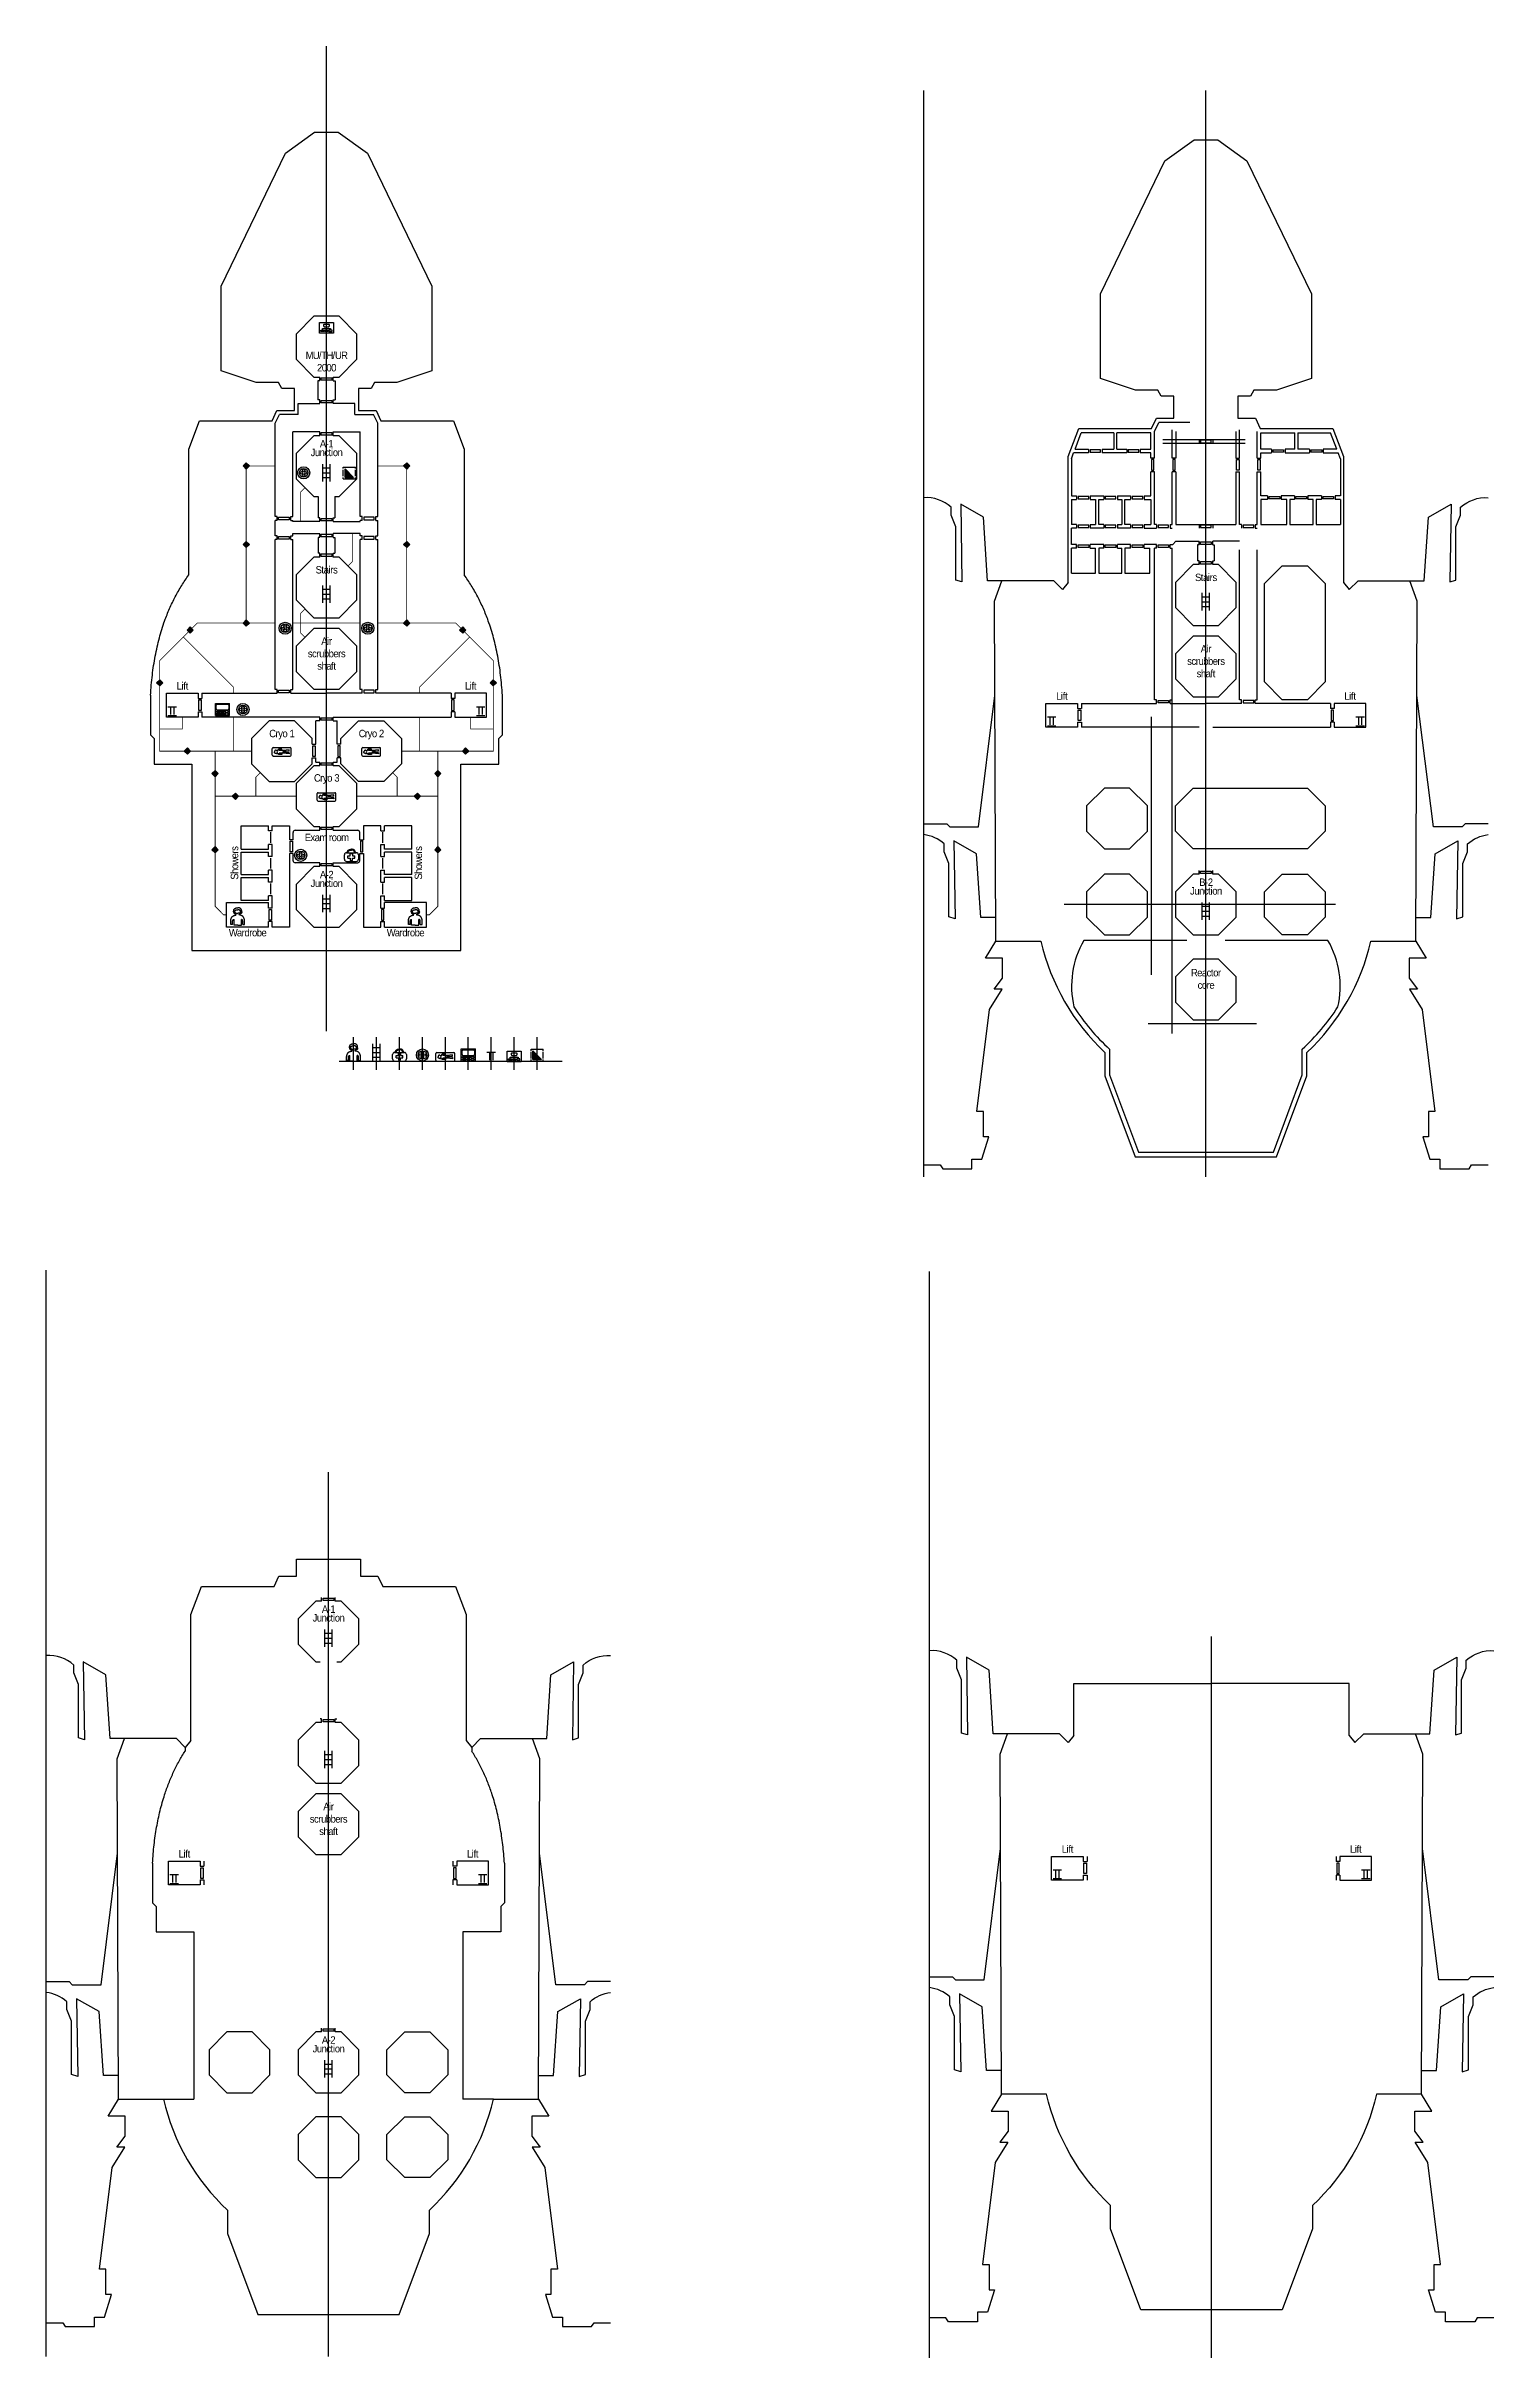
# Model space of a CAD drawing. Header units: millimetres. Extents: x 26183 to 220797, y 29460 to 340250.
import ezdxf

# ---------------------------------------------------------------- set-up
doc = ezdxf.new("R2010")
doc.units = ezdxf.units.MM
doc.header["$MEASUREMENT"] = 0
doc.linetypes.add('DASHEDX2', pattern=[1.5, 1, -0.5])
doc.layers.add('axes', color=140, linetype='Continuous', plot=False)
for name, color, linetype in [('Deck A', 3, 'Continuous'), ('ducts', 91, 'DASHEDX2'), ('hatch', 254, 'Continuous'), ('icons', 3, 'Continuous'), ('squares', 3, 'Continuous'), ('Text', 255, 'Continuous')]:
    doc.layers.add(name, color=color, linetype=linetype)
doc.styles.get("Standard").update_dxf_attribs({"font": 'arial.ttf'})
doc.dimstyles.get("Standard").update_dxf_attribs({"dimtxt": 0.18, "dimasz": 0.18, "dimexe": 0.18, "dimexo": 0.0625, "dimgap": 0.09, "dimtad": 0, "dimtih": 1, "dimtoh": 1, "dimdec": 4, "dimzin": 0, "dimdsep": 46, "dimtxsty": 'Standard', "dimcen": 0.09, "dimadec": 0, "dimazin": 0, "dimtfac": 1, "dimtdec": 4, "dimtofl": 0, "dimtmove": 0, "dimatfit": 3, "dimfxl": 1, "dimtolj": 1, "dimtzin": 0, "dimarcsym": 0})

msp = doc.modelspace()

# ---------------------------------------------------------------- texts
at = {"layer": 'icons', "insert": (84605, 216538), "char_height": 0.18, "attachment_point": 6}
msp.add_mtext('\\A1;', dxfattribs=at)
at = {"layer": 'Text', "char_height": 1000}
for s, insert, attachment_point in [('{\\fOCR-A|b0|i0|c0|p50;\\W0.95;\\T0.9;MU/TH/UR\\P2000}', (63862, 296512), 8), ('\\pxsm0.7;{\\fOCR-A|b0|i0|c0|p50;\\W0.95;\\T0.9;A-1\\PJunction}', (63862, 287304), 2), ('{\\fOCR-A|b0|i0|c0|p50;\\W0.95;\\T0.9;Stairs}', (63862, 270360), 2), ('{\\fOCR-A|b0|i0|c0|p50;\\W0.95;\\T0.9;Stairs}', (182094, 269338), 2), ('{\\fOCR-A|b0|i0|c0|p50;\\W0.95;\\T0.9;Air\\Pscrubbers\\Pshaft}', (63862, 260763), 2), ('{\\fOCR-A|b0|i0|c0|p50;\\W0.95;\\T0.9;Air\\Pscrubbers\\Pshaft}', (182094, 259740), 2), ('\\pxsm0.7;{\\fOCR-A|b0|i0|c0|p50;\\W0.95;\\T0.9;Lift}', (44486, 254748), 2), ('\\pxsm0.7;{\\fOCR-A|b0|i0|c0|p50;\\W0.95;\\T0.9;Lift}', (83238, 254748), 2), ('\\pxsm0.7;{\\fOCR-A|b0|i0|c0|p50;\\W0.95;\\T0.9;Lift}', (162718, 253387), 2), ('\\pxsm0.7;{\\fOCR-A|b0|i0|c0|p50;\\W0.95;\\T0.9;Lift}', (201470, 253387), 2), ('{\\fOCR-A|b0|i0|c0|p50;\\W0.95;\\T0.9;Cryo 1}', (57849, 248347), 2), ('{\\fOCR-A|b0|i0|c0|p50;\\W0.95;\\T0.9;Cryo 2}', (69875, 248347), 2), ('{\\fOCR-A|b0|i0|c0|p50;\\W0.95;\\T0.9;Cryo 3}', (63862, 242375), 2), ('\\pxsm0.7;{\\fOCR-A|b0|i0|c0|p50;\\W0.95;\\T0.9;Exam room}', (63862, 234371), 2), ('\\pxsm0.7;{\\fOCR-A|b0|i0|c0|p50;\\W0.95;\\T0.9;A-2\\PJunction}', (63862, 229377), 2), ('\\pxsm0.7;{\\fOCR-A|b0|i0|c0|p50;\\W0.95;\\T0.9;B-2\\PJunction}', (182094, 228355), 2), ('\\pxsm0.7;{\\fOCR-A|b0|i0|c0|p50;\\W0.95;\\T0.9;Wardrobe}', (53249, 221567), 2), ('\\pxsm0.7;{\\fOCR-A|b0|i0|c0|p50;\\W0.95;\\T0.9;Wardrobe}', (74475, 221567), 2), ('{\\fOCR-A|b0|i0|c0|p50;\\W0.95;\\T0.9;Reactor\\Pcore}', (182094, 216188), 2), ('\\pxsm0.7;{\\fOCR-A|b0|i0|c0|p50;\\W0.95;\\T0.9;A-1\\PJunction}', (64126, 130615), 2), ('{\\fOCR-A|b0|i0|c0|p50;\\W0.95;\\T0.9;Air\\Pscrubbers\\Pshaft}', (64126, 104074), 2), ('\\pxsm0.7;{\\fOCR-A|b0|i0|c0|p50;\\W0.95;\\T0.9;Lift}', (44750, 97720), 2), ('\\pxsm0.7;{\\fOCR-A|b0|i0|c0|p50;\\W0.95;\\T0.9;Lift}', (83502, 97720), 2), ('\\pxsm0.7;{\\fOCR-A|b0|i0|c0|p50;\\W0.95;\\T0.9;Lift}', (163478, 98365), 2), ('\\pxsm0.7;{\\fOCR-A|b0|i0|c0|p50;\\W0.95;\\T0.9;Lift}', (202231, 98365), 2), ('\\pxsm0.7;{\\fOCR-A|b0|i0|c0|p50;\\W0.95;\\T0.9;A-2\\PJunction}', (64126, 72688), 2)]:
    msp.add_mtext_dynamic_manual_height_columns(s, width=12102.49, gutter_width=1, heights=[0], dxfattribs=dict(at, insert=insert, attachment_point=attachment_point))
at = {"layer": 'Text', "char_height": 1000, "rotation": 90}
for insert, attachment_point in [((50995, 230422), 2), ((76728, 230422), 8)]:
    msp.add_mtext_dynamic_manual_height_columns('{\\fOCR-A|b0|i0|c0|p50;\\W0.95;\\T0.9;Showers}', width=12102.49, gutter_width=1, heights=[0], dxfattribs=dict(at, insert=insert, attachment_point=attachment_point))

# ---------------------------------------------------------------- blocks, each defined once
blk = doc.blocks.new('eva')
at = {"layer": 'icons'}
for p, q in [((-936, 64), (-936, 611)), ((-673, 64), (-936, 64)), ((-673, 64), (-673, 556)), ((-493, 0), (-493, 756)), ((0, 0), (-493, 0)), ((-413, 1305), (-227, 1329)), ((-300, 1476), (-194, 1462)), ((-227, 1329), (-194, 1462)), ((0, 0), (493, 0)), ((300, 1476), (194, 1462)), ((227, 1329), (194, 1462)), ((413, 1305), (227, 1329)), ((493, 0), (493, 756)), ((673, 64), (673, 556)), ((673, 64), (936, 64)), ((936, 64), (936, 611))]:
    blk.add_line(p, q, dxfattribs=at)
for points in [[(-936, 611), (-852, 1215), (-413, 1305)], [(-673, 556), (-657, 748), (-493, 756)], [(-545, 1793), (-551, 2338), (0, 2335)], [(-545, 1793), (-543, 1521), (-300, 1476)], [(-396, 1773), (-408, 2064), (0, 2064)], [(-396, 1773), (-390, 1584), (0, 1579)], [(545, 1793), (551, 2338), (0, 2335)], [(396, 1773), (408, 2064), (0, 2064)], [(396, 1773), (390, 1584), (0, 1579)], [(545, 1793), (543, 1521), (300, 1476)], [(936, 611), (852, 1215), (413, 1305)], [(673, 556), (657, 748), (493, 756)]]:
    blk.add_open_spline(points, degree=2, dxfattribs=at)
blk = doc.blocks.new('ladder')
at = {"layer": 'icons'}
for p, q in [((-493, -510), (-493, 1825)), ((-493, 1314), (493, 1314)), ((-493, 657), (493, 657)), ((-493, 0), (493, 0)), ((493, -510), (493, 1825))]:
    blk.add_line(p, q, dxfattribs=at)
blk = doc.blocks.new('medical')
at = {"layer": 'icons'}
for p, q in [((-936, 283), (-936, 879)), ((-654, 1162), (654, 1162)), ((-654, 0), (654, 0)), ((-461, 429), (-461, 733)), ((-461, 733), (-152, 733)), ((-461, 429), (-152, 429)), ((-152, 733), (-152, 1042)), ((-152, 1042), (152, 1042)), ((-152, 429), (-152, 120)), ((-152, 120), (152, 120)), ((152, 1042), (152, 733)), ((152, 733), (461, 733)), ((152, 120), (152, 429)), ((152, 429), (461, 429)), ((461, 429), (461, 733)), ((936, 879), (936, 283))]:
    blk.add_line(p, q, dxfattribs=at)
for centre, start, end in [((-654, 879), 90, 180), ((-654, 283), 180, 270), ((654, 879), 0, 90), ((654, 283), 270, 0)]:
    blk.add_arc(centre, 283, start, end, dxfattribs=at)
for points in [[(-540, 1162), (-540, 1621), (0, 1621)], [(-440, 1162), (-426, 1530), (0, 1521)], [(540, 1162), (540, 1621), (0, 1621)], [(440, 1162), (426, 1530), (0, 1521)]]:
    blk.add_open_spline(points, degree=2, dxfattribs=at)
blk = doc.blocks.new('telecom')
at = {"layer": 'icons'}
for centre, radius in [((0, 0), 813), ((0, 0), 576), ((-302, 0), 163), ((0, 302), 163), ((302, 0), 163), ((0, -302), 163)]:
    blk.add_circle(centre, radius, dxfattribs=at)
blk = doc.blocks.new('cryo')
at = {"layer": 'icons'}
for p, q in [((-1268, 127), (-1268, 1013)), ((-1140, 1140), (1140, 1140)), ((-1140, 0), (1140, 0)), ((-639, 688), (-633, 646)), ((-639, 452), (-633, 494)), ((-581, 659), (-633, 646)), ((-581, 481), (-633, 494)), ((-572, 733), (-581, 659)), ((-572, 408), (-581, 481)), ((188, 764), (-356, 764)), ((188, 376), (-356, 376)), ((32, 938), (-299, 938)), ((32, 202), (-299, 202)), ((32, 835), (-277, 835)), ((32, 306), (-277, 306)), ((32, 835), (32, 938)), ((32, 306), (32, 202)), ((976, 833), (188, 764)), ((976, 677), (188, 608)), ((188, 532), (188, 608)), ((976, 463), (188, 532)), ((976, 307), (188, 376)), ((976, 677), (976, 833)), ((976, 463), (976, 307)), ((1268, 127), (1268, 1013))]:
    blk.add_line(p, q, dxfattribs=at)
for centre, start, end in [((-1140, 1013), 90, 180), ((-1140, 127), 180, 270), ((1140, 1013), 0, 90), ((1140, 127), 270, 0)]:
    blk.add_arc(centre, 127, start, end, dxfattribs=at)
for points in [[(-763, 784), (-978, 787), (-976, 570)], [(-763, 356), (-978, 354), (-976, 570)], [(-763, 784), (-656, 784), (-639, 688)], [(-763, 356), (-656, 357), (-639, 452)], [(-299, 938), (-536, 905), (-572, 733)], [(-299, 202), (-536, 235), (-572, 408)], [(-277, 835), (-353, 828), (-356, 764)], [(-277, 306), (-353, 312), (-356, 376)]]:
    blk.add_open_spline(points, degree=2, dxfattribs=at)
blk = doc.blocks.new('access')
at = {"layer": 'icons'}
for p, q in [((-952, 1627), (952, 1627)), ((-952, 0), (-952, 1627)), ((-952, 0), (952, 0)), ((-838, 880), (-838, 1399)), ((-724, 1512), (724, 1512)), ((-724, 766), (724, 766)), ((838, 1399), (838, 880)), ((952, 0), (952, 1627))]:
    blk.add_line(p, q, dxfattribs=at)
for points in [[(-774, 631), (-334, 631), (-334, 430), (-774, 430)], [(-774, 316), (-334, 316), (-334, 114), (-774, 114)], [(-220, 631), (220, 631), (220, 430), (-220, 430)], [(-220, 316), (220, 316), (220, 114), (-220, 114)], [(774, 631), (334, 631), (334, 430), (774, 430)], [(774, 316), (334, 316), (334, 114), (774, 114)]]:
    blk.add_lwpolyline(points, close=True, dxfattribs=at)
for centre, start, end in [((-724, 1399), 90, 180), ((-724, 880), 180, 270), ((724, 1399), 0, 90), ((724, 880), 270, 0)]:
    blk.add_arc(centre, 114, start, end, dxfattribs=at)
blk = doc.blocks.new('mom')
at = {"layer": 'icons'}
for p, q in [((-554, 437), (-554, 652)), ((-554, 652), (554, 652)), ((-372, 938), (-372, 1168)), ((-321, 1218), (321, 1218)), ((-321, 887), (321, 887)), ((0, 437), (0, 887)), ((372, 1168), (372, 938)), ((554, 652), (554, 437))]:
    blk.add_line(p, q, dxfattribs=at)
for points in [[(952, 1454), (952, 0), (-952, 0), (-952, 1454)], [(-774, 437), (-334, 437), (-334, 235), (-774, 235)], [(-220, 437), (220, 437), (220, 235), (-220, 235)], [(774, 437), (334, 437), (334, 235), (774, 235)]]:
    blk.add_lwpolyline(points, close=True, dxfattribs=at)
for centre, start, end in [((-321, 1168), 90, 180), ((-321, 938), 180, 270), ((321, 1168), 0, 90), ((321, 938), 270, 0)]:
    blk.add_arc(centre, 50.5, start, end, dxfattribs=at)
blk = doc.blocks.new('airlock')
at = {"layer": 'icons'}
h = blk.add_hatch(color=256, dxfattribs=at)
h.dxf.hatch_style = 1
h.paths.add_polyline_path([(-577, 202), (577, 202), (-577, 1357)])
for p, q in [((-813, 1380), (-813, 1591)), ((-813, 1591), (813, 1591)), ((-813, 357), (-813, 1234)), ((-813, 0), (-813, 211)), ((-813, 0), (813, 0)), ((-577, 202), (-577, 1357)), ((577, 202), (-577, 1357)), ((-577, 202), (577, 202)), ((813, 1380), (813, 1591)), ((813, 357), (813, 1234)), ((813, 0), (813, 211))]:
    blk.add_line(p, q, dxfattribs=at)
blk = doc.blocks.new('lift')
at = {"layer": 'icons'}
for p, q in [((-576, 1193), (576, 1193)), ((-576, 0), (576, 0))]:
    blk.add_line(p, q, dxfattribs=at)
for points in [[(-237, 1061), (-237, 132)], [(237, 132), (237, 1061)]]:
    blk.add_leader(points, dimstyle='Standard', override={"dimasz": 400}, dxfattribs=at)

# ---------------------------------------------------------------- hatches: boundary and pattern name
at = {"layer": 'squares'}
h = msp.add_hatch(color=256, dxfattribs=at)
h.dxf.hatch_style = 1
h.paths.add_polyline_path([(52644, 283826), (53068, 283402), (53493, 283826), (53068, 284250)])
h = msp.add_hatch(color=256, dxfattribs=at)
h.dxf.hatch_style = 1
h.paths.add_polyline_path([(74655, 284250), (74231, 283826), (74655, 283402), (75080, 283826)])
h = msp.add_hatch(color=256, dxfattribs=at)
h.dxf.hatch_style = 1
h.paths.add_polyline_path([(52644, 273258), (53068, 272834), (53493, 273258), (53068, 273682)])
h = msp.add_hatch(color=256, dxfattribs=at)
h.dxf.hatch_style = 1
h.paths.add_polyline_path([(74655, 273682), (74231, 273258), (74655, 272834), (75080, 273258)])
h = msp.add_hatch(color=256, dxfattribs=at)
h.dxf.hatch_style = 1
h.paths.add_polyline_path([(45112, 261755), (45536, 261331), (45960, 261755), (45536, 262179)])
h = msp.add_hatch(color=256, dxfattribs=at)
h.dxf.hatch_style = 1
h.paths.add_polyline_path([(52644, 262690), (53068, 262265), (53493, 262690), (53068, 263114)])
h = msp.add_hatch(color=256, dxfattribs=at)
h.dxf.hatch_style = 1
h.paths.add_polyline_path([(74655, 263114), (74231, 262690), (74655, 262265), (75080, 262690)])
h = msp.add_hatch(color=256, dxfattribs=at)
h.dxf.hatch_style = 1
h.paths.add_polyline_path([(82188, 262179), (81764, 261755), (82188, 261331), (82612, 261755)])
h = msp.add_hatch(color=256, dxfattribs=at)
h.dxf.hatch_style = 1
h.paths.add_polyline_path([(41020, 254659), (41445, 254235), (41869, 254659), (41445, 255083)])
h = msp.add_hatch(color=256, dxfattribs=at)
h.dxf.hatch_style = 1
h.paths.add_polyline_path([(86279, 255083), (85855, 254659), (86279, 254235), (86703, 254659)])
h = msp.add_hatch(color=256, dxfattribs=at)
h.dxf.hatch_style = 1
h.paths.add_polyline_path([(44744, 245475), (45169, 245050), (45593, 245475), (45169, 245899)])
h = msp.add_hatch(color=256, dxfattribs=at)
h.dxf.hatch_style = 1
h.paths.add_polyline_path([(82555, 245899), (82131, 245475), (82555, 245050), (82979, 245475)])
h = msp.add_hatch(color=256, dxfattribs=at)
h.dxf.hatch_style = 1
h.paths.add_polyline_path([(48468, 242446), (48893, 242022), (49317, 242446), (48893, 242870)])
h = msp.add_hatch(color=256, dxfattribs=at)
h.dxf.hatch_style = 1
h.paths.add_polyline_path([(78831, 242870), (78407, 242446), (78831, 242022), (79255, 242446)])
h = msp.add_hatch(color=256, dxfattribs=at)
h.dxf.hatch_style = 1
h.paths.add_polyline_path([(51190, 239417), (51614, 238993), (52038, 239417), (51614, 239842)])
h = msp.add_hatch(color=256, dxfattribs=at)
h.dxf.hatch_style = 1
h.paths.add_polyline_path([(76095, 239842), (75671, 239417), (76095, 238993), (76520, 239417)])
h = msp.add_hatch(color=256, dxfattribs=at)
h.dxf.hatch_style = 1
h.paths.add_polyline_path([(48468, 232212), (48893, 231788), (49317, 232212), (48893, 232637)])
h = msp.add_hatch(color=256, dxfattribs=at)
h.dxf.hatch_style = 1
h.paths.add_polyline_path([(78831, 232637), (78407, 232212), (78831, 231788), (79255, 232212)])

# ---------------------------------------------------------------- linework, layer by layer
at = {"layer": 'axes'}
for p, q in [((63862, 207817), (63862, 340250)), ((144151, 188234), (144151, 334299)), ((182094, 188234), (182094, 334299)), ((67507, 202636), (67507, 207034)), ((70591, 202636), (70591, 207034)), ((73676, 202636), (73676, 207034)), ((76760, 202636), (76760, 207034)), ((79844, 202636), (79844, 207034)), ((82929, 202636), (82929, 207034)), ((86013, 202636), (86013, 207034)), ((89097, 202636), (89097, 207034)), ((92182, 202636), (92182, 207034)), ((65564, 203803), (95528, 203803)), ((26183, 29619), (26183, 175684)), ((144912, 29460), (144912, 175525)), ((64126, 29619), (64126, 148536)), ((182855, 29460), (182855, 126423))]:
    msp.add_line(p, q, dxfattribs=at)
at = {"layer": 'Deck A'}
for p, q in [((62696, 295269), (62696, 292713)), ((62946, 295269), (62696, 295269)), ((62946, 295269), (62946, 295771)), ((64778, 295269), (64778, 295771)), ((64778, 295269), (65027, 295269)), ((65027, 295269), (65027, 292713)), ((60069, 292211), (62946, 292211)), ((60069, 290745), (60069, 292211)), ((62946, 292713), (62696, 292713)), ((62946, 292211), (62946, 292713)), ((64778, 292211), (64778, 292713)), ((64778, 292713), (65027, 292713)), ((67655, 292211), (64778, 292211)), ((67655, 290745), (67655, 292211)), ((56962, 289590), (57538, 290745)), ((56962, 277001), (56962, 289590)), ((60069, 290745), (57538, 290745)), ((67655, 290745), (70185, 290745)), ((70762, 289590), (70185, 290745)), ((70762, 277001), (70762, 289590)), ((175194, 288456), (175757, 289671)), ((179923, 289671), (175757, 289671)), ((62946, 288384), (59323, 288384)), ((59323, 277001), (59323, 288384)), ((62946, 287883), (62946, 288384)), ((64778, 287883), (64778, 288384)), ((64778, 288384), (68401, 288384)), ((68401, 277001), (68401, 288384)), ((164499, 286081), (165337, 288285)), ((164499, 286081), (166320, 286081)), ((169727, 288285), (165337, 288285)), ((166320, 286081), (166320, 285579)), ((168152, 286081), (168152, 285579)), ((168152, 286081), (169727, 286081)), ((169727, 288285), (169727, 286081)), ((174692, 288285), (170142, 288285)), ((170142, 286081), (170142, 288285)), ((170142, 286081), (171444, 286081)), ((171444, 286081), (171444, 285579)), ((173275, 286081), (173275, 285579)), ((173275, 286081), (174692, 286081)), ((174692, 286081), (174692, 288285)), ((175194, 284879), (175194, 288456)), ((176311, 287363), (187387, 287363)), ((176311, 286861), (187387, 286861)), ((177555, 284879), (177555, 288686)), ((178056, 288470), (178056, 284879)), ((181178, 287363), (181178, 286861)), ((183010, 287363), (183010, 286861)), ((186132, 288470), (186132, 284879)), ((186633, 284879), (186633, 288686)), ((188994, 284879), (188994, 288456)), ((189496, 286081), (189496, 288285)), ((189496, 288285), (194046, 288285)), ((190913, 286081), (189496, 286081)), ((190913, 286081), (190913, 285579)), ((192744, 286081), (192744, 285579)), ((194046, 286081), (192744, 286081)), ((194046, 286081), (194046, 288285)), ((194461, 288285), (198851, 288285)), ((194461, 288285), (194461, 286081)), ((196036, 286081), (194461, 286081)), ((196036, 286081), (196036, 285579)), ((197868, 286081), (197868, 285579)), ((199689, 286081), (197868, 286081)), ((199689, 286081), (198851, 288285)), ((164010, 284793), (164309, 285579)), ((164010, 284793), (164010, 279805)), ((166320, 285579), (164309, 285579)), ((171444, 285579), (168152, 285579)), ((174692, 285579), (173275, 285579)), ((174692, 284879), (174692, 285579)), ((175194, 284879), (174692, 284879)), ((174692, 279805), (174692, 283047)), ((175194, 283047), (174692, 283047)), ((175194, 275947), (175194, 283047)), ((178056, 284879), (177555, 284879)), ((178056, 283047), (177555, 283047)), ((177555, 275947), (177555, 283047)), ((178056, 283047), (178056, 275947)), ((186132, 284879), (186633, 284879)), ((186132, 283047), (186132, 275947)), ((186132, 283047), (186633, 283047)), ((186633, 275947), (186633, 283047)), ((188994, 284879), (189496, 284879)), ((188994, 275947), (188994, 283047)), ((188994, 283047), (189496, 283047)), ((189496, 284879), (189496, 285579)), ((189496, 285579), (190913, 285579)), ((189496, 279805), (189496, 283047)), ((192744, 285579), (196036, 285579)), ((197868, 285579), (199879, 285579)), ((200178, 284793), (199879, 285579)), ((200178, 284793), (200178, 279805)), ((62735, 279716), (62735, 276855)), ((64989, 279716), (64989, 276855)), ((164010, 279805), (164716, 279805)), ((164716, 279805), (164716, 279304)), ((166548, 279805), (166548, 279304)), ((166548, 279805), (168367, 279805)), ((168367, 279805), (168367, 279304)), ((170198, 279805), (170198, 279304)), ((170198, 279805), (171968, 279805)), ((171968, 279805), (171968, 279304)), ((173800, 279805), (173800, 279304)), ((173800, 279805), (174692, 279805)), ((190388, 279805), (189496, 279805)), ((190388, 279805), (190388, 279304)), ((192220, 279805), (192220, 279304)), ((193990, 279805), (192220, 279805)), ((193990, 279805), (193990, 279304)), ((195821, 279805), (195821, 279304)), ((197640, 279805), (195821, 279805)), ((197640, 279805), (197640, 279304)), ((199472, 279805), (199472, 279304)), ((200178, 279805), (199472, 279805)), ((57226, 277001), (56962, 277001)), ((57226, 276499), (57226, 277001)), ((59058, 276499), (59058, 277001)), ((59058, 277001), (59323, 277001)), ((62946, 276855), (62735, 276855)), ((62946, 276353), (62946, 276855)), ((64778, 276353), (64778, 276855)), ((64778, 276855), (64989, 276855)), ((68666, 277001), (68401, 277001)), ((68666, 276499), (68666, 277001)), ((70498, 276499), (70498, 277001)), ((70498, 277001), (70762, 277001)), ((164010, 279304), (164716, 279304)), ((164010, 279304), (164010, 275947)), ((166548, 279304), (167266, 279304)), ((167266, 279304), (167266, 275947)), ((167682, 279304), (168367, 279304)), ((167682, 275947), (167682, 279304)), ((170198, 279304), (170799, 279304)), ((170799, 279304), (170799, 275947)), ((171215, 279304), (171968, 279304)), ((171215, 275947), (171215, 279304)), ((173800, 279304), (174692, 279304)), ((174692, 279304), (174692, 275947)), ((190388, 279304), (189496, 279304)), ((189496, 279304), (189496, 275947)), ((192973, 279304), (192220, 279304)), ((192973, 275947), (192973, 279304)), ((193990, 279304), (193389, 279304)), ((193389, 279304), (193389, 275947)), ((196506, 279304), (195821, 279304)), ((196506, 275947), (196506, 279304)), ((197640, 279304), (196922, 279304)), ((196922, 279304), (196922, 275947)), ((200178, 279304), (199472, 279304)), ((200178, 279304), (200178, 275947)), ((57226, 276499), (56962, 276499)), ((56962, 274412), (56962, 276499)), ((57226, 274412), (56962, 274412)), ((56962, 253751), (56962, 273910)), ((57226, 273910), (56962, 273910)), ((57226, 273910), (57226, 274412)), ((59058, 276499), (59323, 276499)), ((59058, 273910), (59058, 274412)), ((59058, 274412), (59323, 274412)), ((59058, 273910), (59323, 273910)), ((59323, 276353), (59323, 276499)), ((62946, 276353), (59323, 276353)), ((59323, 274714), (62946, 274714)), ((59323, 274412), (59323, 274714)), ((59323, 253751), (59323, 273910)), ((62946, 274213), (62735, 274213)), ((62735, 274213), (62735, 272073)), ((62946, 274213), (62946, 274714)), ((64778, 276353), (68401, 276353)), ((64778, 274213), (64778, 274714)), ((68401, 274714), (64778, 274714)), ((64778, 274213), (64989, 274213)), ((64989, 274213), (64989, 272073)), ((68401, 276353), (68401, 276499)), ((68666, 276499), (68401, 276499)), ((68401, 274412), (68401, 274714)), ((68666, 274412), (68401, 274412)), ((68401, 253751), (68401, 273910)), ((68666, 273910), (68401, 273910)), ((68666, 273910), (68666, 274412)), ((70498, 276499), (70762, 276499)), ((70498, 273910), (70498, 274412)), ((70498, 274412), (70762, 274412)), ((70498, 273910), (70762, 273910)), ((70762, 274412), (70762, 276499)), ((70762, 253751), (70762, 273910)), ((164716, 275947), (164010, 275947)), ((164716, 275445), (164010, 275445)), ((164010, 273279), (164010, 275445)), ((164716, 275947), (164716, 275445)), ((166548, 275947), (166548, 275445)), ((166548, 275947), (167266, 275947)), ((168367, 275445), (166548, 275445)), ((168367, 275947), (167682, 275947)), ((168367, 275947), (168367, 275445)), ((170198, 275947), (170198, 275445)), ((170198, 275947), (170799, 275947)), ((171968, 275445), (170198, 275445)), ((171968, 275947), (171215, 275947)), ((171968, 275947), (171968, 275445)), ((173800, 275947), (173800, 275445)), ((173800, 275947), (174692, 275947)), ((173800, 275445), (175458, 275445)), ((175458, 275947), (175194, 275947)), ((175458, 275947), (175458, 275445)), ((177290, 275947), (177290, 275445)), ((177290, 275947), (177555, 275947)), ((177290, 275445), (177555, 275445)), ((177659, 273279), (178071, 273692)), ((178056, 275947), (186132, 275947)), ((178071, 273692), (181178, 273692)), ((181178, 275947), (181178, 275445)), ((181178, 273190), (181178, 273692)), ((183010, 275947), (183010, 275445)), ((183010, 273190), (183010, 273692)), ((186633, 273692), (183010, 273692)), ((186898, 275947), (186633, 275947)), ((186898, 275947), (186898, 275445)), ((188730, 275947), (188730, 275445)), ((188730, 275947), (188994, 275947)), ((188730, 275445), (188994, 275445)), ((189496, 275947), (192973, 275947)), ((193389, 275947), (196506, 275947)), ((196922, 275947), (200178, 275947)), ((62946, 272073), (62735, 272073)), ((62946, 271572), (62946, 272073)), ((64778, 271572), (64778, 272073)), ((64778, 272073), (64989, 272073)), ((164716, 273279), (164010, 273279)), ((164716, 272778), (164010, 272778)), ((164010, 269421), (164010, 272778)), ((164716, 272778), (164716, 273279)), ((166548, 272778), (166548, 273279)), ((168367, 273279), (166548, 273279)), ((166548, 272778), (167266, 272778)), ((167266, 269421), (167266, 272778)), ((168367, 272778), (167682, 272778)), ((167682, 272778), (167682, 269421)), ((168367, 272778), (168367, 273279)), ((170198, 272778), (170198, 273279)), ((171968, 273279), (170198, 273279)), ((170198, 272778), (170799, 272778)), ((170799, 269421), (170799, 272778)), ((171968, 272778), (171215, 272778)), ((171215, 272778), (171215, 269421)), ((171968, 272778), (171968, 273279)), ((175458, 273279), (173800, 273279)), ((173800, 272778), (173800, 273279)), ((173800, 272778), (174575, 272778)), ((174575, 269421), (174575, 272778)), ((175194, 252390), (175194, 272778)), ((175458, 272778), (175194, 272778)), ((175458, 272778), (175458, 273279)), ((177290, 272778), (177290, 273279)), ((177290, 273279), (177659, 273279)), ((177290, 272778), (177555, 272778)), ((177555, 207513), (177555, 272778)), ((180967, 273190), (180967, 271051)), ((181178, 273190), (180967, 273190)), ((181178, 271051), (180967, 271051)), ((181178, 270549), (181178, 271051)), ((183010, 273190), (183221, 273190)), ((183010, 270549), (183010, 271051)), ((183010, 271051), (183221, 271051)), ((183221, 273190), (183221, 271051)), ((186633, 252390), (186633, 272549)), ((188994, 252390), (188994, 272549)), ((164010, 269421), (167266, 269421)), ((167682, 269421), (170799, 269421)), ((171215, 269421), (174575, 269421)), ((42353, 250060), (42353, 253249)), ((42353, 253249), (46618, 253249)), ((46618, 253249), (46618, 252570)), ((46618, 252570), (47120, 252570)), ((47120, 253249), (47120, 252570)), ((47120, 253249), (57226, 253249)), ((57226, 253751), (56962, 253751)), ((57226, 253249), (57226, 253751)), ((59058, 253249), (59058, 253751)), ((59058, 253751), (59323, 253751)), ((59058, 253249), (63862, 253249)), ((68666, 253249), (63862, 253249)), ((68666, 253751), (68401, 253751)), ((68666, 253249), (68666, 253751)), ((70498, 253249), (70498, 253751)), ((70498, 253751), (70762, 253751)), ((80604, 253249), (70498, 253249)), ((80604, 253249), (80604, 252570)), ((81106, 252570), (80604, 252570)), ((85371, 253249), (81106, 253249)), ((81106, 253249), (81106, 252570)), ((85371, 250060), (85371, 253249)), ((160585, 248698), (160585, 251888)), ((160585, 251888), (164850, 251888)), ((164850, 251888), (164850, 251209)), ((165352, 251888), (175458, 251888)), ((165352, 251888), (165352, 251209)), ((175458, 252390), (175194, 252390)), ((175458, 251888), (175458, 252390)), ((177290, 251888), (177290, 252390)), ((177290, 252390), (177555, 252390)), ((177290, 251888), (182094, 251888)), ((186898, 251888), (182094, 251888)), ((186898, 252390), (186633, 252390)), ((186898, 251888), (186898, 252390)), ((188730, 251888), (188730, 252390)), ((188730, 252390), (188994, 252390)), ((198836, 251888), (188730, 251888)), ((198836, 251888), (198836, 251209)), ((203603, 251888), (199338, 251888)), ((199338, 251888), (199338, 251209)), ((203603, 248698), (203603, 251888)), ((46618, 250060), (42353, 250060)), ((46618, 250738), (47120, 250738)), ((46618, 250738), (46618, 250060)), ((47120, 250738), (47120, 250060)), ((62946, 250060), (47120, 250060)), ((62434, 246390), (62434, 249558)), ((62946, 249558), (62434, 249558)), ((62946, 249558), (62946, 250060)), ((64778, 249558), (64778, 250060)), ((64778, 250060), (80604, 250060)), ((64778, 249558), (65290, 249558)), ((65290, 246390), (65290, 249558)), ((80604, 250738), (80604, 250060)), ((81106, 250738), (80604, 250738)), ((81106, 250738), (81106, 250060)), ((81106, 250060), (85371, 250060)), ((164850, 248698), (160585, 248698)), ((164850, 251209), (165352, 251209)), ((164850, 249377), (164850, 248698)), ((164850, 249377), (165352, 249377)), ((165352, 249377), (165352, 248698)), ((181178, 248698), (165352, 248698)), ((174714, 250081), (174714, 215387)), ((183010, 248698), (198836, 248698)), ((199338, 251209), (198836, 251209)), ((198836, 249377), (198836, 248698)), ((199338, 249377), (198836, 249377)), ((199338, 249377), (199338, 248698)), ((199338, 248698), (203603, 248698)), ((61932, 246390), (62434, 246390)), ((65791, 246390), (65290, 246390)), ((61932, 244559), (62434, 244559)), ((62434, 244002), (62434, 244559)), ((62434, 244002), (62946, 244002)), ((62946, 243500), (62946, 244002)), ((64778, 243500), (64778, 244002)), ((64778, 244002), (65290, 244002)), ((65290, 244002), (65290, 244559)), ((65791, 244559), (65290, 244559)), ((52382, 235433), (56062, 235433)), ((52382, 232277), (52382, 235433)), ((56062, 234771), (56062, 235433)), ((56563, 234771), (56062, 234771)), ((56313, 234565), (56313, 233145)), ((56563, 235433), (58877, 235433)), ((56563, 234771), (56563, 235433)), ((58877, 235433), (58877, 233561)), ((59379, 233561), (58877, 233561)), ((59379, 233561), (59379, 234549)), ((59662, 234832), (62946, 234832)), ((62946, 234832), (62946, 235334)), ((64778, 234832), (64778, 235334)), ((64778, 234832), (68062, 234832)), ((68345, 233561), (68345, 234549)), ((68345, 233561), (68847, 233561)), ((68847, 235433), (68847, 233561)), ((71160, 235433), (68847, 235433)), ((71160, 234771), (71160, 235433)), ((71160, 234771), (71662, 234771)), ((71411, 234565), (71411, 233145)), ((71662, 234771), (71662, 235433)), ((75342, 235433), (71662, 235433)), ((75342, 232277), (75342, 235433)), ((52382, 232277), (56062, 232277)), ((52382, 231901), (56062, 231901)), ((52382, 228872), (52382, 231901)), ((56563, 232939), (56062, 232939)), ((56062, 232277), (56062, 232939)), ((56062, 231302), (56062, 231901)), ((56563, 231302), (56062, 231302)), ((56313, 231096), (56313, 229677)), ((56563, 231302), (56563, 232939)), ((59379, 231729), (58877, 231729)), ((58877, 231729), (58877, 221789)), ((59379, 230740), (59379, 231729)), ((62946, 230457), (59662, 230457)), ((62946, 229956), (62946, 230457)), ((64778, 229956), (64778, 230457)), ((64778, 230457), (68062, 230457)), ((68345, 230740), (68345, 231729)), ((68345, 231729), (68847, 231729)), ((68847, 231729), (68847, 221789)), ((71160, 231302), (71160, 232939)), ((71160, 232939), (71662, 232939)), ((71160, 231302), (71662, 231302)), ((71411, 231096), (71411, 229677)), ((71662, 232277), (71662, 232939)), ((75342, 232277), (71662, 232277)), ((71662, 231302), (71662, 231901)), ((75342, 231901), (71662, 231901)), ((75342, 228872), (75342, 231901)), ((52382, 228872), (56062, 228872)), ((52382, 225412), (52382, 228495)), ((52382, 228495), (56062, 228495)), ((56563, 229471), (56062, 229471)), ((56062, 228872), (56062, 229471)), ((56062, 227870), (56062, 228495)), ((56563, 227870), (56062, 227870)), ((56313, 227664), (56313, 226244)), ((56563, 227870), (56563, 229471)), ((71160, 227870), (71160, 229471)), ((71160, 229471), (71662, 229471)), ((71160, 227870), (71662, 227870)), ((71411, 227664), (71411, 226244)), ((71662, 228872), (71662, 229471)), ((75342, 228872), (71662, 228872)), ((71662, 227870), (71662, 228495)), ((75342, 228495), (71662, 228495)), ((75342, 225412), (75342, 228495)), ((181178, 228933), (181178, 229435)), ((183010, 228933), (183010, 229435)), ((50435, 221789), (50435, 225140)), ((50435, 225140), (56062, 225140)), ((56062, 225412), (52382, 225412)), ((56563, 226038), (56062, 226038)), ((56062, 225412), (56062, 226038)), ((56062, 224381), (56062, 225140)), ((56563, 224381), (56062, 224381)), ((56563, 224381), (56563, 226038)), ((71160, 224381), (71160, 226038)), ((71160, 226038), (71662, 226038)), ((71160, 224381), (71662, 224381)), ((71662, 225412), (71662, 226038)), ((71662, 225412), (75342, 225412)), ((71662, 224381), (71662, 225140)), ((77288, 225140), (71662, 225140)), ((77288, 221789), (77288, 225140)), ((199534, 224850), (163049, 224850)), ((56062, 221789), (50435, 221789)), ((56062, 221789), (56062, 222549)), ((56563, 222549), (56062, 222549)), ((56563, 221789), (56563, 222549)), ((58877, 221789), (56563, 221789)), ((68847, 221789), (71160, 221789)), ((71160, 221789), (71160, 222549)), ((71160, 222549), (71662, 222549)), ((71662, 221789), (71662, 222549)), ((71662, 221789), (77288, 221789)), ((174336, 208853), (188899, 208853)), ((63210, 131194), (63210, 131695)), ((65042, 131194), (65042, 131695)), ((63210, 115384), (62999, 115384)), ((63210, 114882), (63210, 115384)), ((65042, 114882), (65042, 115384)), ((65042, 115384), (65253, 115384)), ((161346, 93677), (161346, 96866)), ((161346, 96866), (165611, 96866)), ((165611, 96866), (165611, 96187)), ((166112, 96866), (166112, 96187)), ((199597, 96866), (199597, 96187)), ((204363, 96866), (200099, 96866)), ((200099, 96866), (200099, 96187)), ((204363, 93677), (204363, 96866)), ((42617, 93032), (42617, 96221)), ((42617, 96221), (46882, 96221)), ((46882, 96221), (46882, 95543)), ((46882, 95543), (47384, 95543)), ((46882, 93711), (46882, 93032)), ((46882, 93711), (47384, 93711)), ((47384, 96221), (47384, 95543)), ((47384, 93711), (47384, 93032)), ((80868, 96221), (80868, 95543)), ((81370, 95543), (80868, 95543)), ((80868, 93711), (80868, 93032)), ((81370, 93711), (80868, 93711)), ((85635, 96221), (81370, 96221)), ((81370, 96221), (81370, 95543)), ((81370, 93711), (81370, 93032)), ((85635, 93032), (85635, 96221)), ((165611, 93677), (161346, 93677)), ((165611, 96187), (166112, 96187)), ((165611, 94355), (165611, 93677)), ((165611, 94355), (166112, 94355)), ((166112, 94355), (166112, 93677)), ((200099, 96187), (199597, 96187)), ((199597, 94355), (199597, 93677)), ((200099, 94355), (199597, 94355)), ((200099, 94355), (200099, 93677)), ((200099, 93677), (204363, 93677)), ((46882, 93032), (42617, 93032)), ((81370, 93032), (85635, 93032)), ((63210, 73267), (63210, 73768)), ((65042, 73267), (65042, 73768))]:
    msp.add_line(p, q, dxfattribs=at)
for points in [[(45348, 269161), (45348, 286097), (46782, 289869), (56559, 289869), (57202, 291255), (59555, 291259), (59555, 294211), (57861, 294211), (57403, 295047), (54386, 295047), (49685, 296615), (49685, 307973), (58359, 325885), (62271, 328702), (63862, 328702), (65452, 328702), (69365, 325885), (78039, 307973), (78039, 296615), (73338, 295047), (70321, 295047), (69863, 294211), (68168, 294211), (68168, 291259), (70521, 291255), (71165, 289869), (80942, 289869), (82376, 286097), (82376, 269161)], [(163580, 268138), (163580, 285074), (165014, 288847), (174791, 288847), (175434, 290232), (177787, 290232), (177787, 293189), (176093, 293189), (175635, 294024), (172618, 294024), (167917, 295593), (167917, 306951), (176591, 324863), (180504, 327679), (182094, 327679), (183684, 327679), (187597, 324863), (196271, 306951), (196271, 295593), (191570, 294024), (188553, 294024), (188095, 293189), (186401, 293189), (186401, 290232), (188754, 290232), (189397, 288847), (199174, 288847), (200608, 285074), (200608, 268138)], [(64778, 295771), (65553, 295771), (67945, 298163), (67945, 301546), (65553, 303938), (62171, 303938), (59779, 301546), (59779, 298163), (62171, 295771), (62946, 295771)], [(62946, 287883), (62171, 287883), (59779, 285491), (59779, 282108), (62171, 279716), (62735, 279716)], [(64989, 279716), (65553, 279716), (67945, 282108), (67945, 285491), (65553, 287883), (64778, 287883)], [(62946, 271572), (62171, 271572), (59779, 269180), (59779, 265797), (62171, 263405), (65553, 263405), (67945, 265797), (67945, 269180), (65553, 271572), (64778, 271572)], [(181178, 270549), (180403, 270549), (178011, 268157), (178011, 264774), (180403, 262383), (183785, 262383), (186177, 264774), (186177, 268157), (183785, 270549), (183010, 270549)], [(153861, 219904), (153680, 265632), (154673, 268376)], [(210327, 219904), (210508, 265632), (209515, 268376)], [(40214, 252981), (40214, 247669), (40705, 247179), (40705, 243740), (45780, 243740), (45780, 218648), (63862, 218648), (81943, 218648), (81943, 243740), (87019, 243740), (87019, 247179), (87509, 247669), (87509, 252981)], [(144151, 235699), (147246, 235699), (147659, 235286), (151515, 235286), (153730, 252971)], [(220037, 235699), (216942, 235699), (216529, 235286), (212673, 235286), (210458, 252971)], [(61932, 246390), (61932, 247166), (59540, 249558), (56158, 249558), (53766, 247166), (53766, 243783), (56158, 241391), (59540, 241391), (61932, 243783), (61932, 244559)], [(65791, 246390), (65791, 247166), (68183, 249558), (71566, 249558), (73958, 247166), (73958, 243783), (71566, 241391), (68183, 241391), (65791, 243783), (65791, 244559)], [(62946, 243500), (62171, 243500), (59779, 241109), (59779, 237726), (62171, 235334), (62946, 235334)], [(64778, 235334), (65553, 235334), (67945, 237726), (67945, 241109), (65553, 243500), (64778, 243500)], [(62946, 229956), (62171, 229956), (59779, 227564), (59779, 224181), (62171, 221789), (65553, 221789), (67945, 224181), (67945, 227564), (65553, 229956), (64778, 229956)], [(181178, 228933), (180403, 228933), (178011, 226541), (178011, 223158), (180403, 220767), (183785, 220767), (186177, 223158), (186177, 226541), (183785, 228933), (183010, 228933)], [(45612, 112472), (45612, 129408), (47046, 133180), (56823, 133180), (57466, 134566), (59819, 134566), (59819, 136823), (68433, 136823), (68433, 134566), (70785, 134566), (71429, 133180), (81206, 133180), (82640, 129408), (82640, 112472)], [(63210, 131194), (62435, 131194), (60043, 128802), (60043, 125419), (62435, 123027), (62999, 123027)], [(65253, 123027), (65817, 123027), (68209, 125419), (68209, 128802), (65817, 131194), (65042, 131194)], [(164341, 113116), (164341, 120115), (182855, 120115)], [(201369, 113116), (201369, 120115), (182855, 120115)], [(35893, 64238), (35712, 109966), (36705, 112710)], [(63210, 114882), (62435, 114882), (60043, 112491), (60043, 109108), (62435, 106716), (65817, 106716), (68209, 109108), (68209, 112491), (65817, 114882), (65042, 114882)], [(92359, 64238), (92540, 109966), (91547, 112710)], [(154622, 64882), (154441, 110611), (155434, 113354)], [(211087, 64882), (211269, 110611), (210275, 113354)], [(44851, 111533), (44851, 111024)], [(83401, 111533), (83401, 111024)], [(26183, 80032), (29278, 80032), (29691, 79620), (33547, 79620), (35762, 97304)], [(102068, 80032), (98973, 80032), (98561, 79620), (94705, 79620), (92490, 97304)], [(144912, 80677), (148007, 80677), (148420, 80265), (152276, 80265), (154491, 97949)], [(220797, 80677), (217702, 80677), (217290, 80265), (213434, 80265), (211219, 97949)], [(40478, 95953), (40478, 90641), (40969, 90151), (40969, 86713), (46044, 86713), (46044, 64238)], [(87773, 95953), (87773, 90641), (87283, 90151), (87283, 86713), (82207, 86713), (82207, 64238)], [(63210, 73267), (62435, 73267), (60043, 70875), (60043, 67492), (62435, 65100), (65817, 65100), (68209, 67492), (68209, 70875), (65817, 73267), (65042, 73267)], [(41941, 64238), (46044, 64238)], [(86311, 64238), (82207, 64238)]]:
    msp.add_lwpolyline(points, dxfattribs=at)
for points in [[(64572, 295355), (63152, 295355), (63152, 295686), (64572, 295686)], [(64572, 292296), (63152, 292296), (63152, 292627), (64572, 292627)], [(64572, 287968), (63152, 287968), (63152, 288299), (64572, 288299)], [(167946, 285996), (166526, 285996), (166526, 285665), (167946, 285665)], [(173069, 285996), (171650, 285996), (171650, 285665), (173069, 285665)], [(182804, 287278), (181384, 287278), (181384, 286946), (182804, 286946)], [(191119, 285996), (192538, 285996), (192538, 285665), (191119, 285665)], [(196242, 285996), (197662, 285996), (197662, 285665), (196242, 285665)], [(175109, 283253), (175109, 284673), (174777, 284673), (174777, 283253)], [(177971, 283253), (177971, 284673), (177640, 284673), (177640, 283253)], [(186217, 283253), (186217, 284673), (186548, 284673), (186548, 283253)], [(189080, 283253), (189080, 284673), (189411, 284673), (189411, 283253)], [(166342, 279720), (164922, 279720), (164922, 279389), (166342, 279389)], [(169992, 279720), (168573, 279720), (168573, 279389), (169992, 279389)], [(173594, 279720), (172174, 279720), (172174, 279389), (173594, 279389)], [(190594, 279720), (192014, 279720), (192014, 279389), (190594, 279389)], [(194196, 279720), (195615, 279720), (195615, 279389), (194196, 279389)], [(197846, 279720), (199266, 279720), (199266, 279389), (197846, 279389)], [(58852, 276584), (57432, 276584), (57432, 276916), (58852, 276916)], [(64572, 276439), (63152, 276439), (63152, 276770), (64572, 276770)], [(68872, 276584), (70291, 276584), (70291, 276916), (68872, 276916)], [(58852, 273995), (57432, 273995), (57432, 274327), (58852, 274327)], [(64572, 274298), (63152, 274298), (63152, 274629), (64572, 274629)], [(68872, 273995), (70291, 273995), (70291, 274327), (68872, 274327)], [(166342, 275862), (164922, 275862), (164922, 275530), (166342, 275530)], [(169992, 275862), (168573, 275862), (168573, 275530), (169992, 275530)], [(173594, 275862), (172174, 275862), (172174, 275530), (173594, 275530)], [(177084, 275862), (175664, 275862), (175664, 275530), (177084, 275530)], [(182804, 275862), (181384, 275862), (181384, 275530), (182804, 275530)], [(182804, 273275), (181384, 273275), (181384, 273607), (182804, 273607)], [(188524, 275862), (187104, 275862), (187104, 275530), (188524, 275530)], [(64572, 271657), (63152, 271657), (63152, 271988), (64572, 271988)], [(166342, 272863), (164922, 272863), (164922, 273194), (166342, 273194)], [(169992, 272863), (168573, 272863), (168573, 273194), (169992, 273194)], [(173594, 272863), (172174, 272863), (172174, 273194), (173594, 273194)], [(177084, 272863), (175664, 272863), (175664, 273194), (177084, 273194)], [(182804, 270634), (181384, 270634), (181384, 270966), (182804, 270966)], [(192357, 252390), (189965, 254782), (189965, 267996), (192357, 270388), (195740, 270388), (198132, 267996), (198132, 254782), (195740, 252390)], [(65553, 253808), (67945, 256200), (67945, 259582), (65553, 261974), (62171, 261974), (59779, 259582), (59779, 256200), (62171, 253808)], [(183785, 252785), (186177, 255177), (186177, 258560), (183785, 260951), (180403, 260951), (178011, 258560), (178011, 255177), (180403, 252785)], [(46703, 250945), (46703, 252364), (47034, 252364), (47034, 250945)], [(58852, 253334), (57432, 253334), (57432, 253666), (58852, 253666)], [(68872, 253334), (70291, 253334), (70291, 253666), (68872, 253666)], [(81021, 250945), (81021, 252364), (80689, 252364), (80689, 250945)], [(177084, 251973), (175664, 251973), (175664, 252304), (177084, 252304)], [(187104, 251973), (188524, 251973), (188524, 252304), (187104, 252304)], [(64572, 249643), (63152, 249643), (63152, 249974), (64572, 249974)], [(164935, 249583), (164935, 251003), (165266, 251003), (165266, 249583)], [(199253, 249583), (199253, 251003), (198922, 251003), (198922, 249583)], [(62018, 244765), (62018, 246184), (62349, 246184), (62349, 244765)], [(65706, 244765), (65706, 246184), (65375, 246184), (65375, 244765)], [(64572, 243586), (63152, 243586), (63152, 243917), (64572, 243917)], [(171831, 232342), (174223, 234734), (174223, 238117), (171831, 240508), (168448, 240508), (166056, 238117), (166056, 234734), (168448, 232342)], [(180403, 232342), (178011, 234734), (178011, 238117), (180403, 240508), (195740, 240508), (198132, 238117), (198132, 234734), (195740, 232342)], [(59294, 233355), (59294, 231935), (58962, 231935), (58962, 233355)], [(64572, 234918), (63152, 234918), (63152, 235249), (64572, 235249)], [(68430, 233355), (68430, 231935), (68761, 231935), (68761, 233355)], [(64572, 230041), (63152, 230041), (63152, 230372), (64572, 230372)], [(171831, 220767), (174223, 223158), (174223, 226541), (171831, 228933), (168448, 228933), (166056, 226541), (166056, 223158), (168448, 220767)], [(182804, 229018), (181384, 229018), (181384, 229350), (182804, 229350)], [(192357, 220767), (189965, 223158), (189965, 226541), (192357, 228933), (195740, 228933), (198132, 226541), (198132, 223158), (195740, 220767)], [(56478, 224175), (56478, 222755), (56147, 222755), (56147, 224175)], [(71245, 224175), (71245, 222755), (71577, 222755), (71577, 224175)], [(183785, 209352), (186177, 211744), (186177, 215127), (183785, 217519), (180403, 217519), (178011, 215127), (178011, 211744), (180403, 209352)], [(64836, 131279), (63416, 131279), (63416, 131610), (64836, 131610)], [(64836, 114968), (63416, 114968), (63416, 115299), (64836, 115299)], [(65817, 97118), (68209, 99510), (68209, 102893), (65817, 105285), (62435, 105285), (60043, 102893), (60043, 99510), (62435, 97118)], [(46967, 93917), (46967, 95336), (47298, 95336), (47298, 93917)], [(81285, 93917), (81285, 95336), (80953, 95336), (80953, 93917)], [(165696, 94562), (165696, 95981), (166027, 95981), (166027, 94562)], [(200014, 94562), (200014, 95981), (199682, 95981), (199682, 94562)], [(53863, 65100), (56255, 67492), (56255, 70875), (53863, 73267), (50480, 73267), (48088, 70875), (48088, 67492), (50480, 65100)], [(64836, 73352), (63416, 73352), (63416, 73683), (64836, 73683)], [(74389, 65100), (71997, 67492), (71997, 70875), (74389, 73267), (77772, 73267), (80164, 70875), (80164, 67492), (77772, 65100)], [(65817, 53686), (68209, 56078), (68209, 59460), (65817, 61852), (62435, 61852), (60043, 59460), (60043, 56078), (62435, 53686)], [(74389, 53686), (71997, 56078), (71997, 59460), (74389, 61852), (77772, 61852), (80164, 59460), (80164, 56078), (77772, 53686)]]:
    msp.add_lwpolyline(points, close=True, dxfattribs=at)
for points in [[(163580, 268138), (162819, 267200), (161643, 268376), (152753, 268376), (152184, 276950), (149136, 278684), (149301, 268217), (148472, 268468), (148472, 275652), (147842, 277221), (147842, 278267, 0.2016048), (144151, 279550)], [(200608, 268138), (201369, 267200), (202545, 268376), (211435, 268376), (212004, 276950), (215052, 278684), (214887, 268217), (215716, 268468), (215716, 275652), (216346, 277221), (216346, 278267, -0.2016048), (220037, 279550)], [(153849, 223101), (151834, 223101), (151265, 231675), (148217, 233409), (148382, 222942), (147553, 223193), (147553, 230377), (146923, 231946), (146923, 232992, 0.1545001), (144151, 234249)], [(210339, 223101), (212354, 223101), (212923, 231675), (215971, 233409), (215806, 222942), (216635, 223193), (216635, 230377), (217265, 231946), (217265, 232992, -0.1545001), (220037, 234249)], [(144151, 189845), (146375, 189845), (146717, 189312), (150627, 189312), (150627, 190597), (151969, 190597), (152931, 193634), (152177, 193634), (152177, 197034), (151310, 197034), (153022, 210721), (154700, 213461), (153642, 213461), (154760, 214937), (154760, 217630), (152464, 217630), (153861, 219904), (159909, 219904, 0.1492089), (168525, 204973), (168525, 201830), (172590, 190932), (182094, 190932), (191598, 190932), (195663, 201830), (195663, 204973, 0.1492089), (204279, 219904), (210327, 219904), (211724, 217630), (209428, 217630), (209428, 214937), (210546, 213461), (209488, 213461), (211166, 210721), (212879, 197034), (212011, 197034), (212011, 193634), (211257, 193634), (212219, 190597), (213561, 190597), (213561, 189312), (217471, 189312), (217813, 189845), (220037, 189845)], [(179523, 220036), (165678, 220036, 0.1882693), (164345, 211081, 0.0631176), (169142, 205413), (169142, 201935), (173015, 191548), (182094, 191548), (191173, 191548), (195046, 201935), (195046, 205413, 0.0631176), (199843, 211081, 0.1882693), (198510, 220036), (184665, 220036)], [(164341, 113116), (163580, 112178), (162403, 113354), (153513, 113354), (152945, 121928), (149897, 123662), (150062, 113195), (149232, 113446), (149232, 120630), (148603, 122199), (148603, 123245, 0.2016048), (144912, 124528)], [(201369, 113116), (202130, 112178), (203306, 113354), (212196, 113354), (212765, 121928), (215812, 123662), (215648, 113195), (216477, 113446), (216477, 120630), (217107, 122199), (217107, 123245, -0.2016048), (220797, 124528)], [(45612, 112472), (44851, 111533), (43675, 112710), (34785, 112710), (34216, 121283), (31168, 123017), (31333, 112550), (30504, 112801), (30504, 119986), (29874, 121554), (29874, 122600, 0.2016048), (26183, 123883)], [(82640, 112472), (83401, 111533), (84577, 112710), (93467, 112710), (94036, 121283), (97084, 123017), (96919, 112550), (97748, 112801), (97748, 119986), (98378, 121554), (98378, 122600, -0.2016048), (102068, 123883)], [(35881, 67434), (33865, 67434), (33297, 76008), (30249, 77742), (30414, 67275), (29585, 67526), (29585, 74711), (28955, 76279), (28955, 77325, 0.1545001), (26183, 78582)], [(92371, 67434), (94386, 67434), (94955, 76008), (98003, 77742), (97838, 67275), (98667, 67526), (98667, 74711), (99297, 76279), (99297, 77325, -0.1545001), (102068, 78582)], [(154610, 68079), (152594, 68079), (152026, 76653), (148978, 78387), (149143, 67920), (148313, 68171), (148313, 75355), (147684, 76924), (147684, 77970, 0.1545001), (144912, 79227)], [(211100, 68079), (213115, 68079), (213684, 76653), (216731, 78387), (216567, 67920), (217396, 68171), (217396, 75355), (218026, 76924), (218026, 77970, -0.1545001), (220797, 79227)], [(26183, 34178), (28407, 34178), (28749, 33645), (32659, 33645), (32659, 34931), (34001, 34931), (34963, 37968), (34209, 37968), (34209, 41368), (33341, 41368), (35054, 55054), (36732, 57794), (35674, 57794), (36791, 59270), (36791, 61963), (34496, 61963), (35893, 64238), (41941, 64238, 0.1492089), (50557, 49307), (50557, 46164), (54622, 35265), (64126, 35265), (73630, 35265), (77695, 46164), (77695, 49307, 0.1492089), (86311, 64238), (92359, 64238), (93756, 61963), (91460, 61963), (91460, 59270), (92578, 57794), (91520, 57794), (93198, 55054), (94910, 41368), (94043, 41368), (94043, 37968), (93289, 37968), (94251, 34931), (95593, 34931), (95593, 33645), (99502, 33645), (99845, 34178), (102068, 34178)], [(220797, 34823), (218574, 34823), (218231, 34290), (214322, 34290), (214322, 35575), (212980, 35575), (212018, 38612), (212771, 38612), (212771, 42012), (213639, 42012), (211927, 55699), (210249, 58439), (211307, 58439), (210189, 59915), (210189, 62608), (212485, 62608), (211087, 64882), (205040, 64882, -0.1492089), (196423, 49951), (196423, 46809), (192359, 35910), (182855, 35910), (173350, 35910), (169286, 46809), (169286, 49951, -0.1492089), (160670, 64882), (154622, 64882), (153225, 62608), (155520, 62608), (155520, 59915), (154403, 58439), (155460, 58439), (153783, 55699), (152070, 42012), (152938, 42012), (152938, 38612), (153692, 38612), (152730, 35575), (151388, 35575), (151388, 34290), (147478, 34290), (147136, 34823), (144912, 34823)]]:
    msp.add_lwpolyline(points, format="xyb", dxfattribs=at)
for centre, start, end in [((59662, 234549), 90, 180), ((68062, 234549), 0, 90), ((59662, 230740), 180, 270), ((68062, 230740), 270, 0)]:
    msp.add_arc(centre, 283, start, end, dxfattribs=at)
for points in [[(40214, 252981), (40768, 262900), (45348, 269161)], [(87509, 252981), (86956, 262900), (82376, 269161)], [(40478, 95953), (40984, 105016), (44851, 111024)], [(87773, 95953), (87268, 105016), (83401, 111024)]]:
    msp.add_open_spline(points, degree=2, dxfattribs=at)
at = {"layer": 'ducts', "const_width": 100}
for points in [[(56962, 283826), (53068, 283826), (53068, 262690)], [(70762, 283826), (74655, 283826), (74655, 262690)], [(60377, 276353), (60377, 280314), (60975, 280912)], [(66749, 270376), (67347, 270974), (67347, 274714)], [(60975, 260778), (60377, 261376), (60377, 264003), (60975, 264601)], [(59323, 262690), (68401, 262690)], [(51329, 253249), (51329, 254093), (44601, 260821)], [(76394, 253249), (76394, 254093), (83122, 260821)], [(44486, 250060), (44486, 248444), (41445, 248444)], [(51329, 245475), (51329, 250060)], [(76394, 245475), (76394, 250060)], [(83238, 250060), (83238, 248444), (86279, 248444)], [(48893, 245475), (53766, 245475)], [(78831, 245475), (73958, 245475)], [(54364, 239417), (54364, 241989), (54962, 242587)], [(73360, 239417), (73360, 241989), (72762, 242587)], [(59779, 239417), (48893, 239417)], [(67945, 239417), (78831, 239417)]]:
    msp.add_lwpolyline(points, dxfattribs=at)
at = {"layer": 'ducts'}
for points in [[(56962, 262690, 100, 100, 0), (46470, 262690, 100, 100, 0), (41445, 257664, 100, 100, 0), (41445, 245475, 100, 100, 0), (48893, 245475, 100, 100, 0), (48893, 224608, 100, 100, 0), (50035, 223465, 100, 100, 0), (50435, 223465, 0, 0, 0)], [(70762, 262690, 100, 100, 0), (81253, 262690, 100, 100, 0), (86279, 257664, 100, 100, 0), (86279, 245475, 100, 100, 0), (78831, 245475, 100, 100, 0), (78831, 224608, 100, 100, 0), (77688, 223465, 100, 100, 0), (77288, 223465, 0, 0, 0)]]:
    msp.add_lwpolyline(points, format="xyseb", dxfattribs=at)
at = {"layer": 'squares'}
for p, q in [((52644, 283826), (53068, 284250)), ((53068, 283402), (52644, 283826)), ((53068, 284250), (53493, 283826)), ((53493, 283826), (53068, 283402)), ((74655, 284250), (74231, 283826)), ((74231, 283826), (74655, 283402)), ((75080, 283826), (74655, 284250)), ((74655, 283402), (75080, 283826)), ((52644, 273258), (53068, 273682)), ((53068, 273682), (53493, 273258)), ((74655, 273682), (74231, 273258)), ((75080, 273258), (74655, 273682)), ((53068, 272834), (52644, 273258)), ((53493, 273258), (53068, 272834)), ((74231, 273258), (74655, 272834)), ((74655, 272834), (75080, 273258)), ((45112, 261755), (45536, 262179)), ((45536, 261331), (45112, 261755)), ((45536, 262179), (45960, 261755)), ((45960, 261755), (45536, 261331)), ((52644, 262690), (53068, 263114)), ((53068, 262265), (52644, 262690)), ((53068, 263114), (53493, 262690)), ((53493, 262690), (53068, 262265)), ((74655, 263114), (74231, 262690)), ((74231, 262690), (74655, 262265)), ((75080, 262690), (74655, 263114)), ((74655, 262265), (75080, 262690)), ((82188, 262179), (81764, 261755)), ((81764, 261755), (82188, 261331)), ((82612, 261755), (82188, 262179)), ((82188, 261331), (82612, 261755)), ((41020, 254659), (41445, 255083)), ((41445, 255083), (41869, 254659)), ((86279, 255083), (85855, 254659)), ((86703, 254659), (86279, 255083)), ((41445, 254235), (41020, 254659)), ((41869, 254659), (41445, 254235)), ((85855, 254659), (86279, 254235)), ((86279, 254235), (86703, 254659)), ((44744, 245475), (45169, 245899)), ((45169, 245899), (45593, 245475)), ((82555, 245899), (82131, 245475)), ((82979, 245475), (82555, 245899)), ((45169, 245050), (44744, 245475)), ((45593, 245475), (45169, 245050)), ((48468, 242446), (48893, 242870)), ((48893, 242022), (48468, 242446)), ((48893, 242870), (49317, 242446)), ((49317, 242446), (48893, 242022)), ((78831, 242870), (78407, 242446)), ((78407, 242446), (78831, 242022)), ((79255, 242446), (78831, 242870)), ((78831, 242022), (79255, 242446)), ((82131, 245475), (82555, 245050)), ((82555, 245050), (82979, 245475)), ((51190, 239417), (51614, 239842)), ((51614, 238993), (51190, 239417)), ((51614, 239842), (52038, 239417)), ((52038, 239417), (51614, 238993)), ((76095, 239842), (75671, 239417)), ((75671, 239417), (76095, 238993)), ((76520, 239417), (76095, 239842)), ((76095, 238993), (76520, 239417)), ((48468, 232212), (48893, 232637)), ((48893, 231788), (48468, 232212)), ((48893, 232637), (49317, 232212)), ((49317, 232212), (48893, 231788)), ((78831, 232637), (78407, 232212)), ((78407, 232212), (78831, 231788)), ((79255, 232212), (78831, 232637)), ((78831, 231788), (79255, 232212))]:
    msp.add_line(p, q, dxfattribs=at)

# ---------------------------------------------------------------- block references
at = {"layer": 'hatch'}
for name, p in [('mom', (63862, 301653)), ('telecom', (60792, 282887)), ('ladder', (63862, 282247)), ('airlock', (66932, 282074)), ('ladder', (63862, 265936)), ('ladder', (182094, 264913)), ('telecom', (58309, 261995)), ('telecom', (69415, 261995)), ('access', (49886, 250260)), ('telecom', (52634, 251073)), ('lift', (43129, 250260)), ('lift', (84595, 250260)), ('lift', (161361, 248898)), ('lift', (202827, 248898)), ('cryo', (57849, 244805)), ('cryo', (69875, 244805)), ('cryo', (63862, 238747)), ('telecom', (60392, 231471)), ('medical', (67208, 230657)), ('eva', (51921, 222086)), ('ladder', (63862, 224320)), ('eva', (75803, 222086)), ('ladder', (182094, 223297)), ('eva', (67507, 203803)), ('ladder', (70591, 204314)), ('medical', (73676, 203803)), ('telecom', (76760, 204617)), ('access', (82929, 203803)), ('mom', (89097, 203682)), ('airlock', (92182, 203803)), ('cryo', (79844, 203803)), ('lift', (86013, 203803)), ('ladder', (64126, 125558)), ('ladder', (64126, 109247)), ('lift', (43393, 93232)), ('lift', (84859, 93232)), ('lift', (162122, 93877)), ('lift', (203587, 93877)), ('ladder', (64126, 67631))]:
    msp.add_blockref(name, p, dxfattribs=at)

msp.set_redraw_order([(e.dxf.handle, doc.entitydb.next_handle()) for e in msp.query("TEXT MTEXT ATTDEF DIMENSION ARC_DIMENSION")])  # texts and dimensions are drawn at this point

doc.saveas('drawing.dxf')
